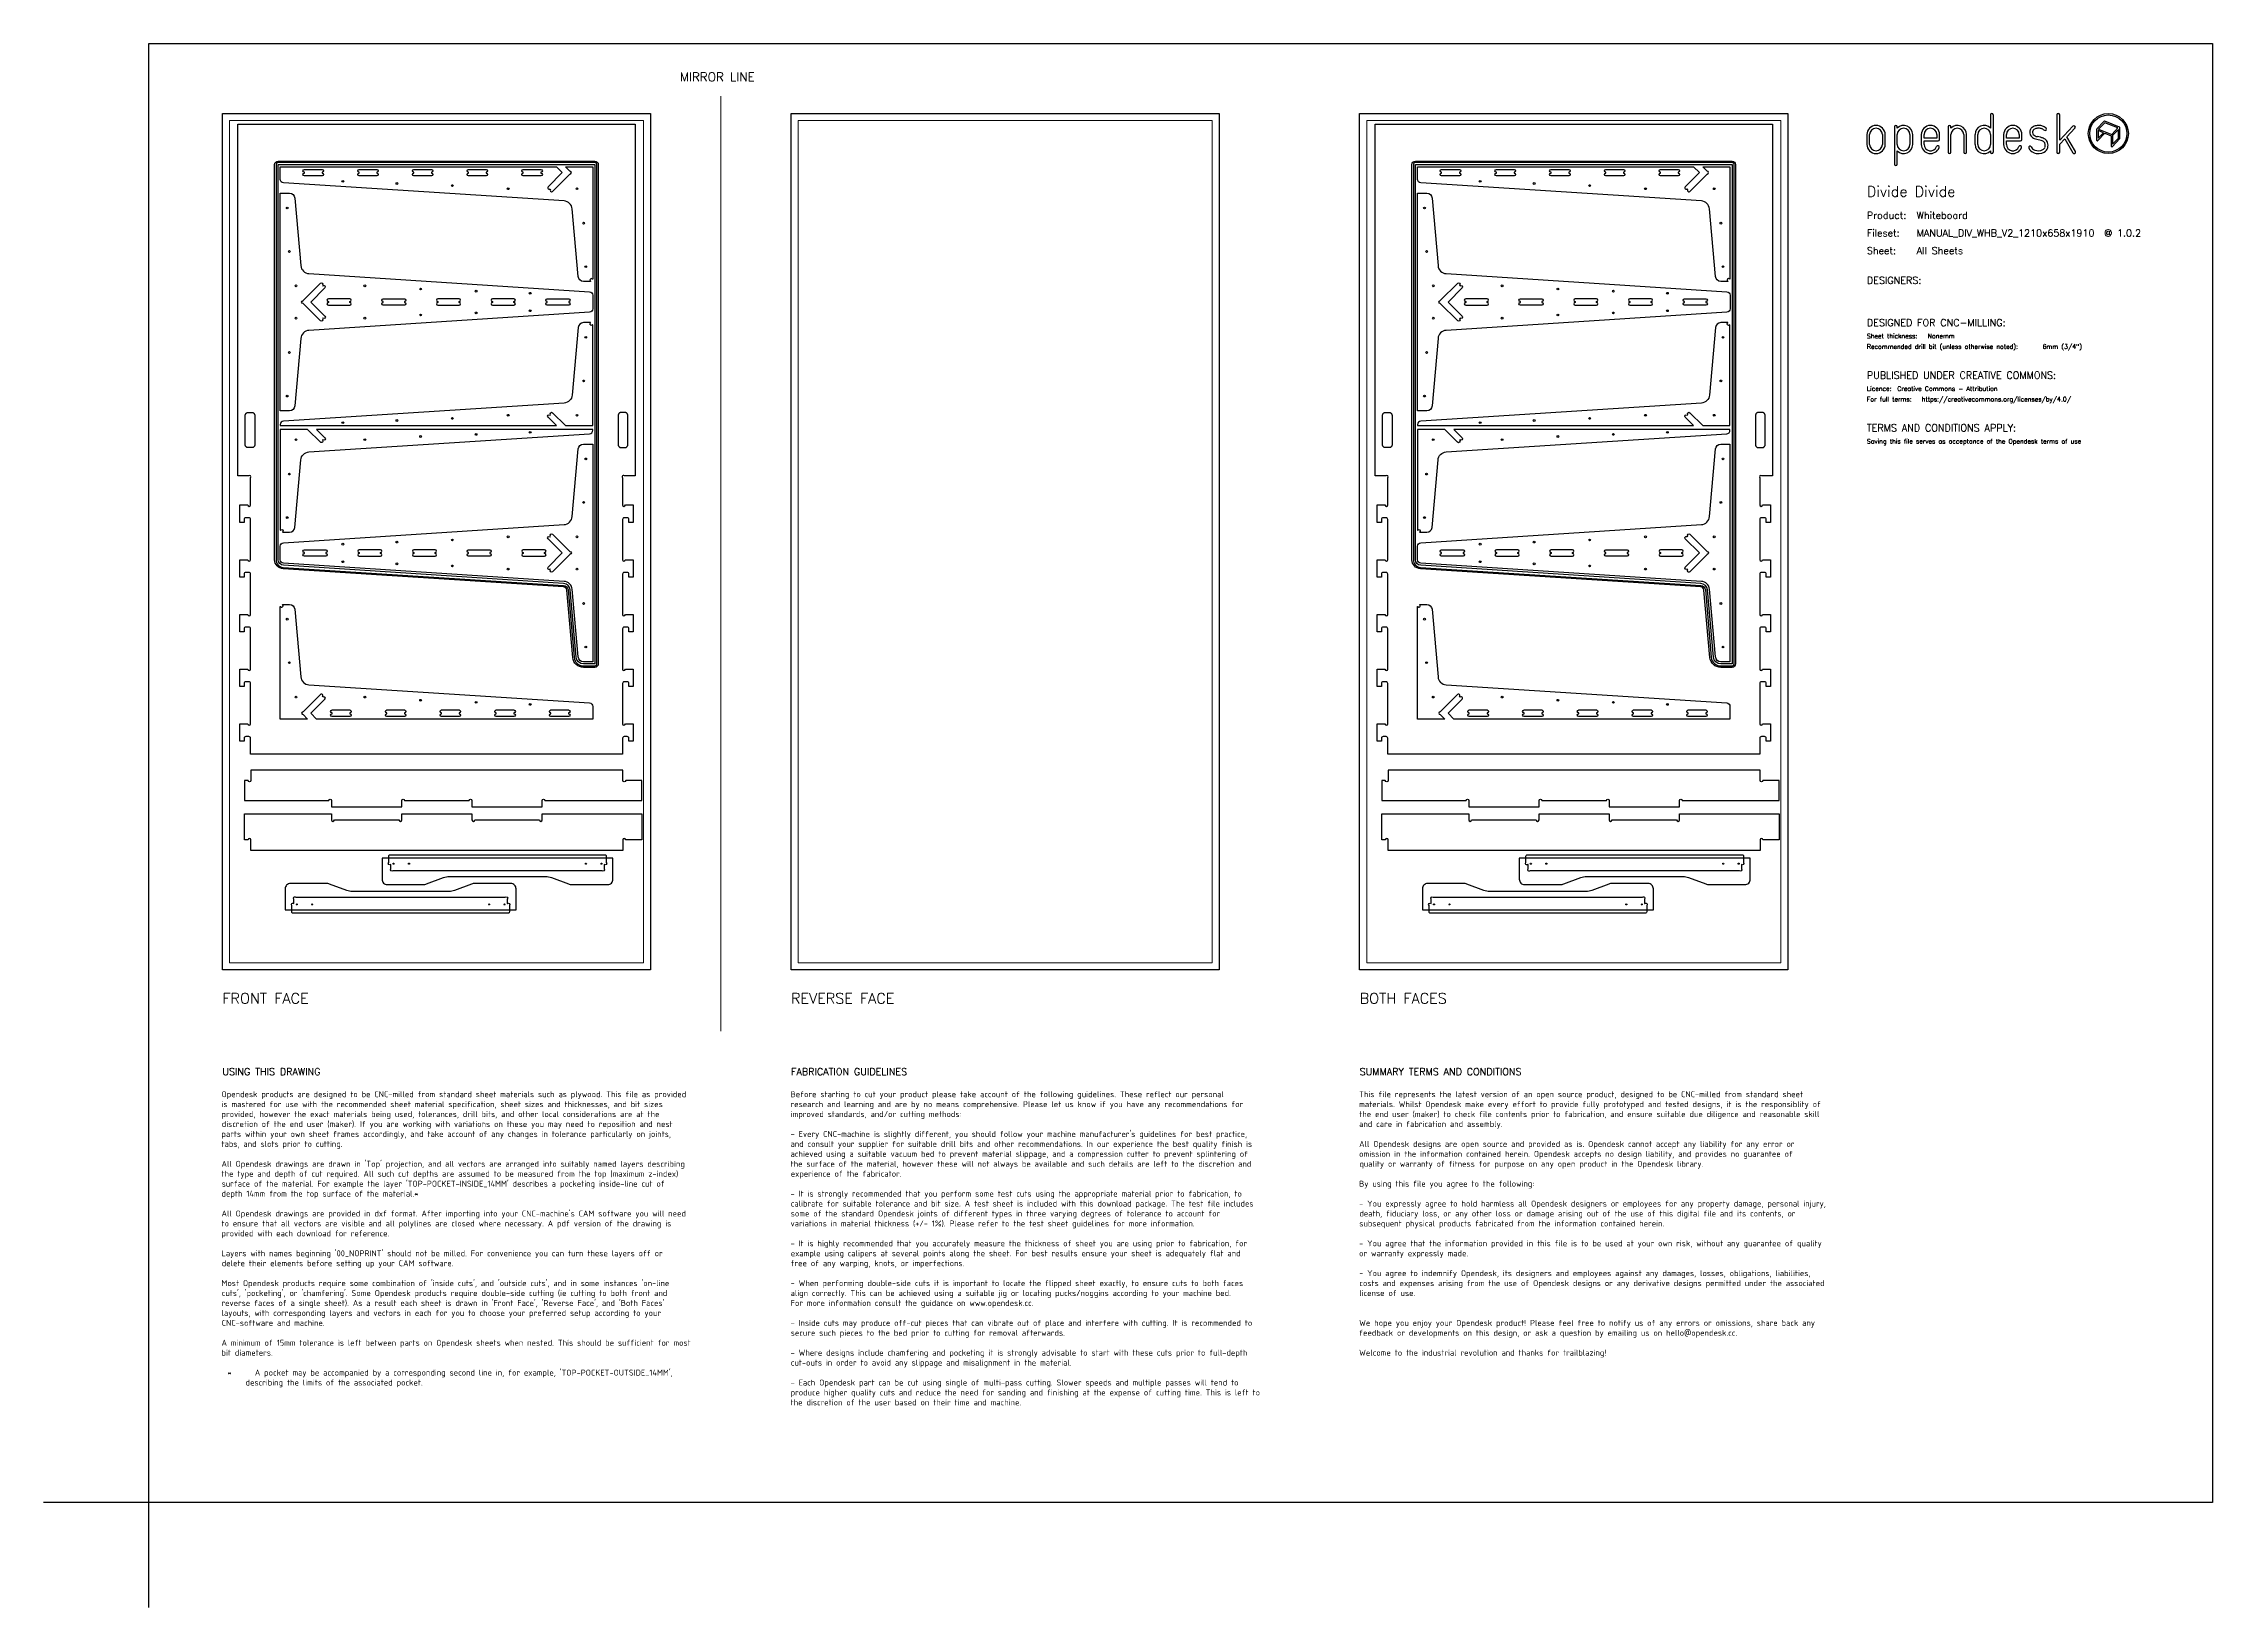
# Model space of a CAD drawing. Header units: millimetres. Extents: x -300 to 5880, y -300 to 4158.
import ezdxf
from ezdxf.enums import TextEntityAlignment as Align

# ---------------------------------------------------------------- set-up
doc = ezdxf.new("R2010")
doc.units = ezdxf.units.MM
doc.layers.add('00-NOPRINT_TEXT', color=7, linetype='Continuous', lineweight=25)
doc.layers.add('00_NOPRINT_TOLERANCE', color=7, linetype='Continuous', lineweight=5)
for name, color, linetype, lineweight, true_color in [('BOARD_$TH-NOMINAL', 3, 'Continuous', 30, 0x00ff00), ('TOP-CUT-INSIDE_18.000MM', 1, 'Continuous', 25, 0xff1c00), ('TOP-CUT-OUTSIDE_18.000MM', 220, 'Continuous', 25, 0xff00d1), ('TOP-HOLE-3.000MM-DIAM_18.000MM', 3, 'Continuous', 25, 0x00ff0c), ('TOP-HOLE-5.000MM-DIAM_14.000MM', 220, 'Continuous', 25, 0xff00c7), ('TOP-POCKET-INSIDE_14.000MM', 190, 'Continuous', 25, 0x9300ff), ('TOP-POCKET-INSIDE_6.000MM', 6, 'Continuous', 25, 0xff00e0), ('TOP-POCKET-INSIDE_9.000MM', 60, 'Continuous', 25, 0xb0ff00), ('TOP-POCKET-OUTSIDE_9.000MM', 40, 'Continuous', 25, 0xffaa00)]:
    doc.layers.add(name, color=color, linetype=linetype, lineweight=lineweight, true_color=true_color)
doc.styles.add('OD-ISOCP-17_221', font='isocp.shx')
doc.styles.add('OD-ISOCP-17_222', font='isocp.shx')
doc.styles.add('OD-ISOCP-17_223', font='isocp.shx')
doc.styles.add('OD-ISOCP-17_224', font='isocp.shx')
doc.styles.add('OD-ISOCP-17_225', font='isocp.shx')
doc.styles.add('OD-ISOCP-17_226', font='isocp.shx')
doc.styles.add('OD-ISOCP-17_227', font='isocp.shx')
doc.styles.add('OD-ISOCP-17_228', font='isocp.shx')
doc.styles.add('OD-ISOCP-17_229', font='isocp.shx')
doc.styles.add('OD-ISOCP-17_230', font='isocp.shx')
doc.styles.add('OD-ISOCP-17_231', font='isocp.shx')
doc.styles.add('OD-ISOCP-17_232', font='isocp.shx')
doc.styles.add('OD-ISOCP-17_233', font='isocp.shx')
doc.styles.add('OD-ISOCP-17_234', font='isocp.shx')
doc.styles.add('OD-ISOCP-17_235', font='isocp.shx')
doc.styles.add('OD-ISOCP-17_236', font='isocp.shx')
doc.styles.add('OD-ISOCP-17_237', font='isocp.shx')
doc.styles.add('OD-ISOCP-17_238', font='isocp.shx')
doc.styles.add('OD-ISOCP-17_239', font='isocp.shx')
doc.styles.add('OD-ISOCP-17_240', font='isocp.shx')
doc.styles.add('OD-ISOCP-17_241', font='isocp.shx')
doc.styles.add('OD-ISOCP-17_242', font='isocp.shx')
doc.styles.add('OD-ISOCP-17_243', font='isocp.shx')
doc.styles.add('OD-ISOCP-17_244', font='isocp.shx')
doc.styles.add('OD-ISOCP-17_245', font='isocp.shx')
doc.styles.add('OD-ISOCP-17_246', font='isocp.shx')
doc.styles.add('OD-ISOCP-17_247', font='isocp.shx')
doc.styles.add('OD-ISOCP-17_248', font='isocp.shx')
doc.styles.add('OD-ISOCP-17_249', font='isocp.shx')
doc.styles.add('OD-ISOCP-17_250', font='isocp.shx')
doc.styles.add('OD-ISOCP-17_251', font='isocp.shx')
doc.styles.add('OD-ISOCP-17_252', font='isocp.shx')
doc.styles.add('OD-ISOCP-17_253', font='isocp.shx')
doc.styles.add('OD-ISOCP-17_254', font='isocp.shx')
doc.styles.add('OD-ISOCP-17_255', font='isocp.shx')
doc.styles.add('OD-ISOCP-17_256', font='isocp.shx')
doc.styles.add('OD-ISOCP-17_257', font='isocp.shx')
doc.styles.add('OD-ISOCP-17_258', font='isocp.shx')
doc.styles.add('OD-ISOCP-17_259', font='isocp.shx')
doc.styles.add('OD-ISOCP-17_260', font='isocp.shx')
doc.styles.add('OD-ISOCP-17_261', font='isocp.shx')
doc.styles.add('OD-ISOCP-17_262', font='isocp.shx')
doc.styles.add('OD-ISOCP-17_263', font='isocp.shx')
doc.styles.add('OD-ISOCP-17_264', font='isocp.shx')
doc.styles.add('OD-ISOCP-17_265', font='isocp.shx')
doc.styles.add('OD-ISOCP-17_266', font='isocp.shx')
doc.styles.add('OD-ISOCP-17_267', font='isocp.shx')
doc.styles.add('OD-ISOCP-17_268', font='isocp.shx')
doc.styles.add('OD-ISOCP-17_269', font='isocp.shx')
doc.styles.add('OD-ISOCP-17_270', font='isocp.shx')
doc.styles.add('OD-ISOCP-17_271', font='isocp.shx')
doc.styles.add('OD-ISOCP-17_272', font='isocp.shx')
doc.styles.add('OD-ISOCP-17_273', font='isocp.shx')
doc.styles.add('OD-ISOCP-17_274', font='isocp.shx')
doc.styles.add('OD-ISOCP-17_275', font='isocp.shx')
doc.styles.add('OD-ISOCP-17_276', font='isocp.shx')
doc.styles.add('OD-ISOCP-17_277', font='isocp.shx')
doc.styles.add('OD-ISOCP-17_278', font='isocp.shx')
doc.styles.add('OD-ISOCP-17_279', font='isocp.shx')
doc.styles.add('OD-ISOCP-17_280', font='isocp.shx')
doc.styles.add('OD-ISOCP-17_281', font='isocp.shx')
doc.styles.add('OD-ISOCP-17_282', font='isocp.shx')
doc.styles.add('OD-ISOCP-17_283', font='isocp.shx')
doc.styles.add('OD-ISOCP-17_284', font='isocp.shx')
doc.styles.add('OD-ISOCP-17_285', font='isocp.shx')
doc.styles.add('OD-ISOCP-17_286', font='isocp.shx')
doc.styles.add('OD-ISOCP-17_287', font='isocp.shx')
doc.styles.add('OD-ISOCP-17_288', font='isocp.shx')
doc.styles.add('OD-SIMPLEX-13_86', font='simplex.shx')
doc.styles.add('OD-SIMPLEX-20_82', font='simplex.shx')
doc.styles.add('OD-SIMPLEX-20_86', font='simplex.shx')
doc.styles.add('OD-SIMPLEX-20_87', font='simplex.shx')
doc.styles.add('OD-SIMPLEX-20_88', font='simplex.shx')
doc.styles.add('OD-SIMPLEX-25_89', font='simplex.shx')
doc.styles.add('OD-SIMPLEX-30_83', font='simplex.shx')
doc.styles.add('OD-SIMPLEX-30_87', font='simplex.shx')
doc.styles.add('OD-SIMPLEX-30_88', font='simplex.shx')
doc.styles.add('OD-SIMPLEX-30_89', font='simplex.shx')

# ---------------------------------------------------------------- blocks, each defined once
blk = doc.blocks.new('Borders Opendesk_7')
at = {"layer": '00-NOPRINT_TEXT'}
for p, q in [((0, 4158), (5880, 4158)), ((0, 0), (0, 4158)), ((5880, 4158), (5880, 0)), ((4895, 3898), (4895, 3870.1)), ((4902.9, 3870.1), (4902.9, 3898)), ((4939.3, 3898), (4939.3, 3870.1)), ((4947.3, 3870.1), (4947.3, 3898)), ((4973.4, 3920.1), (4973.4, 3814.1)), ((4981.3, 3916.7), (4981.3, 3920.1)), ((4981.3, 3870.1), (4981.3, 3898)), ((5017.7, 3898), (5017.7, 3870.1)), ((5025.6, 3870.1), (5025.6, 3898)), ((5050, 3898), (5050, 3870.1)), ((5058, 3888.1), (5058, 3898)), ((5094.4, 3898), (5094.4, 3888.1)), ((5102.3, 3884.1), (5102.3, 3898)), ((5126.6, 3920.1), (5126.6, 3848)), ((5134.5, 3916.7), (5134.5, 3920.1)), ((5134.5, 3848), (5134.5, 3898)), ((5170.9, 3898), (5170.9, 3848)), ((5178.9, 3848), (5178.9, 3898)), ((5203, 3898), (5203, 3870.1)), ((5211, 3870.1), (5211, 3898)), ((5247.4, 3954), (5247.4, 3916.7)), ((5247.4, 3898), (5247.4, 3870.1)), ((5255.3, 3848), (5255.3, 3954)), ((5284.6, 3898), (5284.6, 3870.1)), ((5292.6, 3888.1), (5292.6, 3898)), ((5329, 3898), (5329, 3888.1)), ((5336.9, 3884.1), (5336.9, 3898)), ((5436.4, 3954), (5436.4, 3848)), ((5444.4, 3881.9), (5444.4, 3954)), ((5482.1, 3922), (5444.4, 3881.9)), ((5464.8, 3892.1), (5487.9, 3916.6)), ((5549.5, 3912.6), (5549.5, 3882.2)), ((5570.5, 3935.8), (5550.1, 3914)), ((5553.1, 3880.8), (5572.9, 3901.9)), ((5553.7, 3909.6), (5553.7, 3887.4)), ((5568.8, 3903.5), (5553.7, 3909.6)), ((5553.7, 3887.4), (5568.8, 3903.5)), ((5572.6, 3931.9), (5555.2, 3913.4)), ((5555.2, 3913.4), (5592.6, 3898.3)), ((5610, 3916.9), (5572.6, 3931.9)), ((5614.4, 3919.6), (5572.8, 3936.3)), ((5572.9, 3901.9), (5591.1, 3894.5)), ((5591.1, 3894.5), (5591.1, 3865.5)), ((5592.6, 3898.3), (5610, 3916.9)), ((5611.5, 3912.4), (5595.2, 3895.1)), ((5595.2, 3895.1), (5595.2, 3870.7)), ((5611.5, 3888.1), (5611.5, 3912.4)), ((5615.7, 3887.3), (5615.7, 3917.6)), ((4981.3, 3814.1), (4981.3, 3851.4)), ((5094.4, 3888.1), (5058, 3888.1)), ((5058, 3870.1), (5058, 3880.1)), ((5058, 3880.1), (5098.3, 3880.1)), ((5247.4, 3851.4), (5247.4, 3848)), ((5329, 3888.1), (5292.6, 3888.1)), ((5292.6, 3870.1), (5292.6, 3880.1)), ((5292.6, 3880.1), (5332.9, 3880.1)), ((5444.4, 3870.4), (5459.1, 3886)), ((5444.4, 3848), (5444.4, 3870.4)), ((5459.1, 3886), (5482.1, 3846)), ((5489, 3850), (5464.8, 3892.1)), ((5594.7, 3864.1), (5615.1, 3885.8)), ((5595.2, 3870.7), (5611.5, 3888.1)), ((0, 0), (-300, 0)), ((0, -300), (0, 0)), ((5880, 0), (0, 0))]:
    blk.add_line(p, q, dxfattribs=at)
for radius in [57, 52.9]:
    blk.add_circle((5582.9, 3901), radius, dxfattribs=at)
for centre, radius, start, end in [((5251.3, 3954), 3.97, 0, 180), ((5440.4, 3954), 3.97, 0, 180), ((4921.1, 3898), 26.1, 0, 180), ((4921.1, 3898), 18.2, 0, 180), ((4977.3, 3920.1), 3.97, 0, 180), ((4999.5, 3898), 26.1, 0, 134.13157), ((4999.5, 3898), 18.2, 0, 180), ((5076.2, 3898), 26.1, 0, 180), ((5076.2, 3898), 18.2, 0, 180), ((5130.6, 3920.1), 3.97, 0, 180), ((5152.7, 3898), 26.1, 0, 134.13157), ((5152.7, 3898), 18.2, 0, 180), ((5229.2, 3898), 26.1, 45.86843, 180), ((5229.2, 3898), 18.2, 0, 180), ((5310.8, 3898), 26.1, 0, 180), ((5310.8, 3898), 18.2, 0, 180), ((5377.2, 3904.5), 18.3, 167.09639, 235.84532), ((5375.9, 3904.8), 16.9, 150.51394, 167.04891), ((5377.5, 3903.4), 19, 138.98821, 149.26699), ((5377.5, 3903.4), 19, 127.9168, 138.98821), ((5380.5, 3899.5), 24, 111.70118, 127.9168), ((5377.2, 3904.5), 10.3, 167.96032, 235.86134), ((5375.9, 3904.8), 8.99, 151.05191, 168.02381), ((5377.5, 3903.4), 11.1, 138.98821, 148.80915), ((5377.5, 3903.4), 11.1, 127.9168, 138.98821), ((5380.5, 3899.5), 16, 111.70118, 127.9168), ((5382, 3911.6), 18.9, 235.85111, 248.09121), ((5383.5, 3891.9), 32.1, 90, 111.70118), ((5383.5, 3891.9), 24.2, 90, 111.70118), ((5388.7, 3928.4), 37, 248.09121, 257.53847), ((5383.5, 3878.8), 45.3, 80.71035, 90), ((5383.5, 3878.8), 37.3, 80.71035, 90), ((5385.9, 3893.2), 22.7, 71.50348, 80.71035), ((5385.9, 3893.2), 30.7, 71.50348, 80.71035), ((5387.1, 3896.7), 19, 61.03556, 71.50348), ((5387.1, 3896.7), 26.9, 61.03556, 71.50348), ((5387.1, 3896.7), 19, 46.7983, 61.03556), ((5387.1, 3896.7), 26.9, 46.7983, 61.03556), ((5402.8, 3913.5), 3.97, 226.7983, 46.7983), ((5485, 3919.3), 3.97, 316.71352, 136.71352), ((5551.6, 3912.6), 2.06, 136.76961, 180), ((5572, 3934.4), 2.06, 68.07144, 136.76961), ((5613.6, 3917.6), 2.06, 0, 68.07144), ((4921.1, 3870.1), 26.1, 180, 0), ((4921.1, 3870.1), 18.2, 180, 0), ((4999.5, 3870.1), 18.2, 180, 0), ((4999.5, 3870.1), 26.1, 225.86843, 0), ((5076.2, 3870.1), 26.1, 180, 340.02575), ((5076.2, 3870.1), 18.2, 180, 340.02575), ((5097, 3862.6), 3.97, 340.02575, 160.02575), ((5098.3, 3884.1), 3.97, 270, 0), ((5130.6, 3848), 3.97, 180, 0), ((5174.9, 3848), 3.97, 180, 0), ((5229.2, 3870.1), 26.1, 180, 314.13157), ((5229.2, 3870.1), 18.2, 180, 0), ((5251.3, 3848), 3.97, 180, 0), ((5310.8, 3870.1), 26.1, 180, 340.02575), ((5310.8, 3870.1), 18.2, 180, 340.02575), ((5331.6, 3862.6), 3.97, 340.02575, 160.02575), ((5332.9, 3884.1), 3.97, 270, 0), ((5359.7, 3861.7), 3.97, 24.78597, 204.78597), ((5380.2, 3871.2), 26.6, 204.78597, 247.9544), ((5380.2, 3871.2), 18.7, 204.78597, 247.9544), ((5382, 3911.6), 26.9, 235.85111, 248.09121), ((5383.5, 3879.3), 35.4, 247.9544, 298.20261), ((5388.7, 3928.4), 44.9, 248.09121, 257.53847), ((5383.5, 3879.3), 27.4, 247.9544, 298.20261), ((5300, 3526.6), 366.5, 76.19474, 77.53847), ((5300, 3526.6), 374.5, 76.19474, 77.53847), ((5372.7, 3822.5), 61.9, 69.1442, 76.19474), ((5372.7, 3822.5), 69.8, 69.1442, 76.19474), ((5389.5, 3866.6), 14.6, 38.92909, 69.1442), ((5390.6, 3866.1), 12.5, 298.20261, 343.80333), ((5389.5, 3866.6), 22.5, 38.92909, 69.1442), ((5390.6, 3866.1), 20.4, 298.20261, 343.80333), ((5393.9, 3870.2), 8.99, 17.58344, 38.92909), ((5385.6, 3867.6), 17.6, 343.80333, 17.58344), ((5393.9, 3870.2), 16.9, 17.58344, 38.92909), ((5385.6, 3867.6), 25.5, 343.80333, 17.58344), ((5440.4, 3848), 3.97, 180, 0), ((5485.5, 3848), 3.97, 209.84173, 29.84173), ((5551.6, 3882.2), 2.06, 180, 316.76961), ((5593.2, 3865.5), 2.06, 180, 316.76961), ((5613.6, 3887.3), 2.06, 316.76961, 0), ((4977.3, 3814.1), 3.97, 180, 0)]:
    blk.add_arc(centre, radius, start, end, dxfattribs=at)
at = {"layer": '00_NOPRINT_TOLERANCE'}
for p, q in [((210, 3958), (1430, 3958)), ((210, 1518), (210, 3958)), ((1430, 3958), (1430, 1518)), ((1630, 1343.2), (1630, 4008)), ((1830, 3958), (3050, 3958)), ((1830, 1518), (1830, 3958)), ((3050, 3958), (3050, 1518)), ((3450, 3958), (4670, 3958)), ((3450, 1518), (3450, 3958)), ((4670, 3958), (4670, 1518)), ((230, 3938), (1410, 3938)), ((230, 1538), (230, 3938)), ((1410, 3938), (1410, 1538)), ((1850, 1538), (1850, 3938)), ((1850, 3938), (3030, 3938)), ((3030, 3938), (3030, 1538)), ((3470, 3938), (4650, 3938)), ((3470, 1538), (3470, 3938)), ((4650, 3938), (4650, 1538)), ((1430, 1518), (210, 1518)), ((1410, 1538), (230, 1538)), ((3050, 1518), (1830, 1518)), ((3030, 1538), (1850, 1538)), ((4670, 1518), (3450, 1518)), ((4650, 1538), (3470, 1538))]:
    blk.add_line(p, q, dxfattribs=at)
at = {"layer": 'BOARD_$TH-NOMINAL'}
for p, q in [((210, 3958), (1430, 3958)), ((210, 1518), (210, 3958)), ((1430, 3958), (1430, 1518)), ((1830, 3958), (3050, 3958)), ((1830, 1518), (1830, 3958)), ((3050, 3958), (3050, 1518)), ((3450, 3958), (4670, 3958)), ((3450, 1518), (3450, 3958)), ((4670, 3958), (4670, 1518)), ((1430, 1518), (210, 1518)), ((3050, 1518), (1830, 1518)), ((4670, 1518), (3450, 1518))]:
    blk.add_line(p, q, dxfattribs=at)
at = {"layer": '00-NOPRINT_TEXT'}
for s, height, style, p in [('MIRROR LINE', 25, 'OD-SIMPLEX-25_89', (1513.3, 4049.9)), ('Divide Divide', 30, 'OD-SIMPLEX-30_83', (4895, 3720.9)), ('Product:', 20, 'OD-SIMPLEX-20_82', (4895, 3657.9)), ('Whiteboard', 20, 'OD-SIMPLEX-20_82', (5036.9, 3657.9)), ('Fileset:', 20, 'OD-SIMPLEX-20_82', (4895, 3607.7)), ('MANUAL_DIV_WHB_V2_1210x658x1910  @ 1.0.2', 20, 'OD-SIMPLEX-20_82', (5036.9, 3607.6)), ('Sheet:', 20, 'OD-SIMPLEX-20_82', (4895, 3557.4)), ('All Sheets', 20, 'OD-SIMPLEX-20_82', (5036.9, 3557.5)), ('DESIGNERS:', 20, 'OD-SIMPLEX-20_82', (4895, 3472.4)), ('DESIGNED FOR CNC-MILLING:', 20, 'OD-SIMPLEX-20_82', (4895, 3352.4)), ('Sheet thickness:', 13, 'OD-SIMPLEX-13_86', (4895, 3317.4)), ('Recommended drill bit (unless otherwise noted):', 13, 'OD-SIMPLEX-13_86', (4895, 3287.4)), ('Nonemm', 13, 'OD-SIMPLEX-13_86', (5068.3, 3317.4)), ('6mm (3/4")', 13, 'OD-SIMPLEX-13_86', (5395.5, 3287.4)), ('PUBLISHED UNDER CREATIVE COMMONS:', 20, 'OD-SIMPLEX-20_82', (4895, 3202.4)), ('Licence:', 13, 'OD-SIMPLEX-13_86', (4895, 3167.4)), ('Creative Commons - Attribution', 13, 'OD-SIMPLEX-13_86', (4981.5, 3167.4)), ('https://creativecommons.org/licenses/by/4.0/', 13, 'OD-SIMPLEX-13_86', (5051.1, 3137.4)), ('For full terms:', 13, 'OD-SIMPLEX-13_86', (4895, 3137.4)), ('TERMS AND CONDITIONS APPLY:', 20, 'OD-SIMPLEX-20_82', (4895, 3052.3)), ('Saving this file serves as acceptance of the Opendesk terms of use ', 13, 'OD-SIMPLEX-13_86', (4895, 3017.3))]:
    blk.add_text(s, height=height, dxfattribs=dict(at, style=style)).set_placement(p)
at = {"layer": '00-NOPRINT_TEXT', "color": 7}
for s, height, style, p in [('FRONT FACE', 30, 'OD-SIMPLEX-30_89', (210, 1451.3)), ('REVERSE FACE', 30, 'OD-SIMPLEX-30_88', (1830, 1451.3)), ('BOTH FACES', 30, 'OD-SIMPLEX-30_87', (3450, 1451.3)), ('USING THIS DRAWING', 20, 'OD-SIMPLEX-20_88', (210, 1237.4)), ('FABRICATION GUIDELINES', 20, 'OD-SIMPLEX-20_87', (1830, 1237.4)), ('SUMMARY TERMS AND CONDITIONS', 20, 'OD-SIMPLEX-20_86', (3450, 1237.4))]:
    blk.add_text(s, height=height, dxfattribs=dict(at, style=style)).set_placement(p, align=Align.TOP_LEFT)
for s, style, p in [('Opendesk products are designed to be CNC-milled from standard sheet materials such as plywood. This file as provided', 'OD-ISOCP-17_265', (207.4, 1154.7)), ('is mastered for use with the recommended sheet material specification, sheet sizes and thicknesses, and bit sizes', 'OD-ISOCP-17_266', (207.4, 1126.3)), ('provided, however the exact materials being used, tolerances, drill bits, and other local considerations are at the', 'OD-ISOCP-17_267', (207.4, 1098)), ('research and learning and are by no means comprehensive. Please let us know if you have any recommendations for', 'OD-ISOCP-17_241', (1828.7, 1126.3)), ('Before starting to cut your product please take account of the following guidelines. These reflect our personal', 'OD-ISOCP-17_240', (1828.7, 1154.7)), ('improved standards, and/or cutting methods:', 'OD-ISOCP-17_242', (1828.7, 1098)), ('the end user (maker) to check file contents prior to fabrication, and ensure suitable due diligence and reasonable skill', 'OD-ISOCP-17_223', (3448.5, 1098)), ('This file represents the latest version of an open source product, designed to be CNC-milled from standard sheet', 'OD-ISOCP-17_221', (3448.5, 1154.7)), ('materials. Whilst Opendesk make every effort to provide fully prototyped and tested designs, it is the responsiblity of', 'OD-ISOCP-17_222', (3448.5, 1126.3)), ('parts within your own sheet frames accordingly, and take account of any changes in tolerance particularly on joints,', 'OD-ISOCP-17_269', (207.4, 1041.3)), ('discretion of the end user (maker). If you are working with variations on these you may need to reposition and nest', 'OD-ISOCP-17_268', (208.1, 1069.7)), ("- Every CNC-machine is slightly different, you should follow your machine manufacturer's guidelines for best practice,", 'OD-ISOCP-17_243', (1828.7, 1041.3)), ('and care in fabrication and assembly.', 'OD-ISOCP-17_224', (3448.5, 1069.7)), ('tabs, and slots prior to cutting.', 'OD-ISOCP-17_270', (207.4, 1013)), ('and consult your supplier for suitable drill bits and other recommendations. In our experience the best quality finish is', 'OD-ISOCP-17_244', (1828.7, 1013)), ('achieved using a suitable vacuum bed to prevent material slippage, and a compression cutter to prevent splintering of', 'OD-ISOCP-17_245', (1828.7, 984.7)), ('All Opendesk designs are open source and provided as is. Opendesk cannot accept any liability for any error or', 'OD-ISOCP-17_225', (3448.5, 1013)), ('omission in the information contained herein. Opendesk accepts no design liability, and provides no guarantee of', 'OD-ISOCP-17_226', (3448.5, 984.7)), ('the type and depth of cut required. All such cut depths are assumed to be measured from the top (maximum z-index)', 'OD-ISOCP-17_272', (207.4, 928)), ("All Opendesk drawings are drawn in 'Top' projection, and all vectors are arranged into suitably named layers describing", 'OD-ISOCP-17_271', (207.4, 956.3)), ('the surface of the material, however these will not always be available and such details are left to the discretion and', 'OD-ISOCP-17_246', (1828.7, 956.3)), ('experience of the fabricator.', 'OD-ISOCP-17_247', (1829.2, 928)), ('quality or warranty of fitness for purpose on any open product in the Opendesk library.', 'OD-ISOCP-17_227', (3449.1, 956.3)), ('depth 14mm from the top surface of the material.*', 'OD-ISOCP-17_274', (207.4, 871.3)), ("surface of the material. For example the layer 'TOP-POCKET-INSIDE_14MM' describes a pocketing inside-line cut of", 'OD-ISOCP-17_273', (208, 899.7)), ('- It is strongly recommended that you perform some test cuts using the appropriate material prior to fabrication, to', 'OD-ISOCP-17_248', (1828.7, 871.3)), ('By using this file you agree to the following:', 'OD-ISOCP-17_228', (3448.5, 899.7)), ('to ensure that all vectors are visible and all polylines are closed where necessary. A pdf version of the drawing is', 'OD-ISOCP-17_276', (207.4, 786.3)), ("All Opendesk drawings are provided in dxf format. After importing into your CNC-machine's CAM software you will need", 'OD-ISOCP-17_275', (207.4, 814.7)), ('variations in material thickness (+/- 1%). Please refer to the test sheet guidelines for more information.', 'OD-ISOCP-17_251', (1828.7, 786.3)), ('some of the standard Opendesk joints of different types in three varying degrees of tolerance to account for', 'OD-ISOCP-17_250', (1829.2, 814.7)), ('calibrate for suitable tolerance and bit size. A test sheet is included with this download package. The test file includes', 'OD-ISOCP-17_249', (1829.3, 843)), ('- You expressly agree to hold harmless all Opendesk designers or employees for any property damage, personal injury,', 'OD-ISOCP-17_229', (3448.5, 843)), ('subsequent physical products fabricated from the information contained herein.', 'OD-ISOCP-17_231', (3449, 786.3)), ('death, fiduciary loss, or any other loss or damage arising out of the use of this digital file and its contents, or', 'OD-ISOCP-17_230', (3449.1, 814.7)), ('provided with each download for reference.', 'OD-ISOCP-17_277', (207.4, 758)), ('- It is highly recommended that you accurately measure the thickness of sheet you are using prior to fabrication, for', 'OD-ISOCP-17_252', (1828.7, 729.7)), ('- You agree that the information provided in this file is to be used at your own risk, without any guarantee of quality', 'OD-ISOCP-17_232', (3448.5, 729.7)), ("Layers with names beginning '00_NOPRINT' should not be milled. For convenience you can turn these layers off or", 'OD-ISOCP-17_278', (207.4, 701.3)), ('delete their elements before setting up your CAM software.', 'OD-ISOCP-17_279', (208.1, 673)), ('free of any warping, knots, or imperfections.', 'OD-ISOCP-17_254', (1828.7, 673)), ('example using calipers at several points along the sheet. For best results ensure your sheet is adequately flat and', 'OD-ISOCP-17_253', (1829.2, 701.3)), ('or warranty expressly made.', 'OD-ISOCP-17_233', (3448.5, 701.3)), ("Most Opendesk products require some combination of 'inside cuts', and 'outside cuts', and in some instances 'on-line", 'OD-ISOCP-17_280', (207.4, 616.3)), ('- When performing double-side cuts it is important to locate the flipped sheet exactly, to ensure cuts to both faces', 'OD-ISOCP-17_255', (1828.7, 616.3)), ('- You agree to indemnify Opendesk, its designers and employees against any damages, losses, obligations, liabilities,', 'OD-ISOCP-17_234', (3448.5, 644.7)), ('costs and expenses arising from the use of Opendesk designs or any derivative designs permitted under the associated', 'OD-ISOCP-17_235', (3449.1, 616.3)), ("reverse faces of a single sheet). As a result each sheet is drawn in 'Front Face', 'Reverse Face', and 'Both Faces'", 'OD-ISOCP-17_282', (207.4, 559.7)), ("cuts', 'pocketing', or 'chamfering'. Some Opendesk products require double-side cutting (ie cutting to both front and", 'OD-ISOCP-17_281', (208.1, 588)), ('align correctly. This can be achieved using a suitable jig or locating pucks/noggins according to your machine bed.', 'OD-ISOCP-17_256', (1828.7, 588)), ('For more information consult the guidance on www.opendesk.cc.', 'OD-ISOCP-17_257', (1828.7, 559.7)), ('license of use.', 'OD-ISOCP-17_236', (3448.8, 588)), ('layouts, with corresponding layers and vectors in each for you to choose your preferred setup according to your', 'OD-ISOCP-17_283', (207.8, 531.3)), ('CNC-software and machine.', 'OD-ISOCP-17_284', (208.2, 503)), ('- Inside cuts may produce off-cut pieces that can vibrate out of place and interfere with cutting. It is recommended to', 'OD-ISOCP-17_258', (1828.7, 503)), ('We hope you enjoy your Opendesk product! Please feel free to notify us of any errors or omissions, share back any', 'OD-ISOCP-17_237', (3448.5, 503)), ('A minimum of 15mm tolerance is left between parts on Opendesk sheets when nested. This should be sufficient for most', 'OD-ISOCP-17_285', (207.4, 446.3)), ('bit diameters.', 'OD-ISOCP-17_286', (207.4, 418)), ('- Where designs include chamfering and pocketing it is strongly advisable to start with these cuts prior to full-depth', 'OD-ISOCP-17_260', (1828.7, 418)), ('secure such pieces to the bed prior to cutting for removal afterwards.', 'OD-ISOCP-17_259', (1829.2, 474.7)), ('Welcome to the industrial revolution and thanks for trailblazing!', 'OD-ISOCP-17_239', (3448.5, 418)), ('feedback or developments on this design, or ask a question by emailing us on hello@opendesk.cc.', 'OD-ISOCP-17_238', (3448.5, 474.7)), ("*      A pocket may be accompanied by a corresponding second line in, for example, 'TOP-POCKET-OUTSIDE_14MM',", 'OD-ISOCP-17_287', (224.4, 361.3)), ('cut-outs in order to avoid any slippage and misalignment in the material.', 'OD-ISOCP-17_261', (1829.3, 389.7)), ('describing the limits of the associated pocket.', 'OD-ISOCP-17_288', (276.1, 333)), ('- Each Opendesk part can be cut using single of multi-pass cutting. Slower speeds and multiple passes will tend to', 'OD-ISOCP-17_262', (1828.7, 333)), ('produce higher quality cuts and reduce the need for sanding and finishing at the expense of cutting time. This is left to', 'OD-ISOCP-17_263', (1828.7, 304.7)), ('the discretion of the user based on their time and machine.', 'OD-ISOCP-17_264', (1828.7, 276.3))]:
    blk.add_text(s, height=17, dxfattribs=dict(at, style=style)).set_placement(p)

msp = doc.modelspace()

# ---------------------------------------------------------------- linework, layer by layer
at = {"layer": 'TOP-CUT-INSIDE_18.000MM'}
for points in [[(1277, 2389.7), (1277, 3812.4, 0.414214), (1271, 3818.4), (368.9, 3818.4, 0.414217), (362.9, 3812.4), (362.9, 2686.4, 0.395438), (383.5, 2664.5), (1181.7, 2612.9, -0.370027), (1194.8, 2600.2), (1211.8, 2408.3, 0.388479), (1238.7, 2383.7), (1271, 2383.7, 0.414217)], [(494.1, 3780.4), (443.5, 3780.4, -1), (443.5, 3788.4), (443.5, 3791, -1), (443.5, 3799), (494.1, 3799, -1), (494.1, 3791), (494.1, 3788.4, -1)], [(599.4, 3788.4), (599.4, 3791, -1), (599.4, 3799), (650, 3799, -1), (650, 3791), (650, 3788.4, -1), (650, 3780.4), (599.4, 3780.4, -1)], [(755.2, 3788.4), (755.2, 3791, -1), (755.2, 3799), (805.8, 3799, -1), (805.8, 3791), (805.8, 3788.4, -1), (805.8, 3780.4), (755.2, 3780.4, -1)], [(911.1, 3799), (961.7, 3799, -1), (961.7, 3791), (961.7, 3788.4, -1), (961.7, 3780.4), (911.1, 3780.4, -1), (911.1, 3788.4), (911.1, 3791, -1)], [(1067, 3780.4, -1), (1067, 3788.4), (1067, 3791, -1), (1067, 3799), (1117.6, 3799, -1), (1117.6, 3791), (1117.6, 3788.4, -1), (1117.6, 3780.4)], [(4517, 2389.7), (4517, 3812.4, 0.414214), (4511, 3818.4), (3608.9, 3818.4, 0.414217), (3602.9, 3812.4), (3602.9, 2686.4, 0.395438), (3623.5, 2664.5), (4421.7, 2612.9, -0.370027), (4434.8, 2600.2), (4451.8, 2408.3, 0.388479), (4478.7, 2383.7), (4511, 2383.7, 0.414217)], [(3734.1, 3780.4), (3683.5, 3780.4, -1), (3683.5, 3788.4), (3683.5, 3791, -1), (3683.5, 3799), (3734.1, 3799, -1), (3734.1, 3791), (3734.1, 3788.4, -1)], [(3839.4, 3788.4), (3839.4, 3791, -1), (3839.4, 3799), (3890, 3799, -1), (3890, 3791), (3890, 3788.4, -1), (3890, 3780.4), (3839.4, 3780.4, -1)], [(3995.2, 3788.4), (3995.2, 3791, -1), (3995.2, 3799), (4045.8, 3799, -1), (4045.8, 3791), (4045.8, 3788.4, -1), (4045.8, 3780.4), (3995.2, 3780.4, -1)], [(4151.1, 3799), (4201.7, 3799, -1), (4201.7, 3791), (4201.7, 3788.4, -1), (4201.7, 3780.4), (4151.1, 3780.4, -1), (4151.1, 3788.4), (4151.1, 3791, -1)], [(4307, 3780.4, -1), (4307, 3788.4), (4307, 3791, -1), (4307, 3799), (4357.6, 3799, -1), (4357.6, 3791), (4357.6, 3788.4, -1), (4357.6, 3780.4)], [(489.2, 3367.5), (439.8, 3416.9, -1), (439.8, 3424.9), (489.2, 3474.3, -1), (494.8, 3468.7), (496.5, 3467, -1), (502.2, 3461.3), (461.8, 3420.9), (502.2, 3380.6, -1), (496.5, 3374.9), (494.8, 3373.2, -1)], [(3729.2, 3367.5), (3679.8, 3416.9, -1), (3679.8, 3424.9), (3729.2, 3474.3, -1), (3734.8, 3468.7), (3736.5, 3467, -1), (3742.2, 3461.3), (3701.8, 3420.9), (3742.2, 3380.6, -1), (3736.5, 3374.9), (3734.8, 3373.2, -1)], [(274.7, 3016), (274.7, 3096, -0.037397), (274.8, 3097.9, -0.039321), (275.2, 3099.7, -0.042606), (276, 3101.5, -0.049466), (277, 3103.1, -0.049833), (278.2, 3104.3, -0.05941), (279.7, 3105.3, -0.055379), (281.1, 3105.8, -0.059631), (282.7, 3106), (294.7, 3106, -0.059631), (296.2, 3105.8, -0.055379), (297.6, 3105.3, -0.05941), (299.1, 3104.3, -0.049833), (300.3, 3103.1, -0.049466), (301.4, 3101.5, -0.042606), (302.1, 3099.7, -0.039321), (302.5, 3097.9, -0.037397), (302.7, 3096), (302.7, 3016, -0.037397), (302.5, 3014.1, -0.039321), (302.1, 3012.3, -0.042606), (301.4, 3010.5, -0.049466), (300.3, 3008.9, -0.049833), (299.1, 3007.7, -0.05941), (297.6, 3006.7, -0.055379), (296.2, 3006.2, -0.059631), (294.7, 3006), (282.7, 3006, -0.059631), (281.1, 3006.2, -0.055379), (279.7, 3006.7, -0.05941), (278.2, 3007.7, -0.049833), (277, 3008.9, -0.049466), (276, 3010.5, -0.042606), (275.2, 3012.3, -0.039321), (274.8, 3014.1, -0.037397)], [(1337.3, 3096), (1337.3, 3016, 0.037397), (1337.5, 3014.1, 0.039321), (1337.9, 3012.3, 0.042606), (1338.6, 3010.5, 0.049466), (1339.7, 3008.9, 0.049833), (1340.9, 3007.7, 0.05941), (1342.4, 3006.7, 0.055379), (1343.8, 3006.2, 0.059631), (1345.3, 3006), (1357.3, 3006, 0.059631), (1358.9, 3006.2, 0.055379), (1360.3, 3006.7, 0.05941), (1361.8, 3007.7, 0.049833), (1363, 3008.9, 0.049466), (1364, 3010.5, 0.042606), (1364.8, 3012.3, 0.039321), (1365.2, 3014.1, 0.037397), (1365.3, 3016), (1365.3, 3096, 0.037397), (1365.2, 3097.9, 0.039321), (1364.8, 3099.7, 0.042606), (1364, 3101.5, 0.049466), (1363, 3103.1, 0.049833), (1361.8, 3104.3, 0.05941), (1360.3, 3105.3, 0.055379), (1358.9, 3105.8, 0.059631), (1357.3, 3106), (1345.3, 3106, 0.059631), (1343.8, 3105.8, 0.055379), (1342.4, 3105.3, 0.05941), (1340.9, 3104.3, 0.049833), (1339.7, 3103.1, 0.049466), (1338.6, 3101.5, 0.042606), (1337.9, 3099.7, 0.039321), (1337.5, 3097.9, 0.037397)], [(3514.7, 3016), (3514.7, 3096, -0.037397), (3514.8, 3097.9, -0.039321), (3515.2, 3099.7, -0.042606), (3516, 3101.5, -0.049466), (3517, 3103.1, -0.049833), (3518.2, 3104.3, -0.05941), (3519.7, 3105.3, -0.055379), (3521.1, 3105.8, -0.059631), (3522.7, 3106), (3534.7, 3106, -0.059631), (3536.2, 3105.8, -0.055379), (3537.6, 3105.3, -0.05941), (3539.1, 3104.3, -0.049833), (3540.3, 3103.1, -0.049466), (3541.4, 3101.5, -0.042606), (3542.1, 3099.7, -0.039321), (3542.5, 3097.9, -0.037397), (3542.7, 3096), (3542.7, 3016, -0.037397), (3542.5, 3014.1, -0.039321), (3542.1, 3012.3, -0.042606), (3541.4, 3010.5, -0.049466), (3540.3, 3008.9, -0.049833), (3539.1, 3007.7, -0.05941), (3537.6, 3006.7, -0.055379), (3536.2, 3006.2, -0.059631), (3534.7, 3006), (3522.7, 3006, -0.059631), (3521.1, 3006.2, -0.055379), (3519.7, 3006.7, -0.05941), (3518.2, 3007.7, -0.049833), (3517, 3008.9, -0.049466), (3516, 3010.5, -0.042606), (3515.2, 3012.3, -0.039321), (3514.8, 3014.1, -0.037397)], [(4577.3, 3096), (4577.3, 3016, 0.037397), (4577.5, 3014.1, 0.039321), (4577.9, 3012.3, 0.042606), (4578.6, 3010.5, 0.049466), (4579.7, 3008.9, 0.049833), (4580.9, 3007.7, 0.05941), (4582.4, 3006.7, 0.055379), (4583.8, 3006.2, 0.059631), (4585.3, 3006), (4597.3, 3006, 0.059631), (4598.9, 3006.2, 0.055379), (4600.3, 3006.7, 0.05941), (4601.8, 3007.7, 0.049833), (4603, 3008.9, 0.049466), (4604, 3010.5, 0.042606), (4604.8, 3012.3, 0.039321), (4605.2, 3014.1, 0.037397), (4605.3, 3016), (4605.3, 3096, 0.037397), (4605.2, 3097.9, 0.039321), (4604.8, 3099.7, 0.042606), (4604, 3101.5, 0.049466), (4603, 3103.1, 0.049833), (4601.8, 3104.3, 0.05941), (4600.3, 3105.3, 0.055379), (4598.9, 3105.8, 0.059631), (4597.3, 3106), (4585.3, 3106, 0.059631), (4583.8, 3105.8, 0.055379), (4582.4, 3105.3, 0.05941), (4580.9, 3104.3, 0.049833), (4579.7, 3103.1, 0.049466), (4578.6, 3101.5, 0.042606), (4577.9, 3099.7, 0.039321), (4577.5, 3097.9, 0.037397)], [(1150.8, 2759.1), (1200.2, 2709.7, -1), (1200.2, 2701.7), (1150.8, 2652.3, -1), (1145.2, 2658), (1143.5, 2659.7, -1), (1137.8, 2665.3), (1178.2, 2705.7), (1137.8, 2746.1, -1), (1143.5, 2751.7), (1145.2, 2753.4, -1)], [(4390.8, 2759.1), (4440.2, 2709.7, -1), (4440.2, 2701.7), (4390.8, 2652.3, -1), (4385.2, 2658), (4383.5, 2659.7, -1), (4377.8, 2665.3), (4418.2, 2705.7), (4377.8, 2746.1, -1), (4383.5, 2751.7), (4385.2, 2753.4, -1)], [(572.9, 2247.7, -1), (572.9, 2239.7), (522.3, 2239.7, -1), (522.3, 2247.7), (522.3, 2250.3, -1), (522.3, 2258.3), (572.9, 2258.3, -1), (572.9, 2250.3)], [(728.8, 2239.7), (678.2, 2239.7, -1), (678.2, 2247.7), (678.2, 2250.3, -1), (678.2, 2258.3), (728.8, 2258.3, -1), (728.8, 2250.3), (728.8, 2247.7, -1)], [(834.1, 2258.3), (884.7, 2258.3, -1), (884.7, 2250.3), (884.7, 2247.7, -1), (884.7, 2239.7), (834.1, 2239.7, -1), (834.1, 2247.7), (834.1, 2250.3, -1)], [(1040.6, 2239.7), (990, 2239.7, -1), (990, 2247.7), (990, 2250.3, -1), (990, 2258.3), (1040.6, 2258.3, -1), (1040.6, 2250.3), (1040.6, 2247.7, -1)], [(1196.4, 2247.7, -1), (1196.4, 2239.7), (1145.8, 2239.7, -1), (1145.8, 2247.7), (1145.8, 2250.3, -1), (1145.8, 2258.3), (1196.4, 2258.3, -1), (1196.4, 2250.3)], [(3812.9, 2247.7, -1), (3812.9, 2239.7), (3762.3, 2239.7, -1), (3762.3, 2247.7), (3762.3, 2250.3, -1), (3762.3, 2258.3), (3812.9, 2258.3, -1), (3812.9, 2250.3)], [(3968.8, 2239.7), (3918.2, 2239.7, -1), (3918.2, 2247.7), (3918.2, 2250.3, -1), (3918.2, 2258.3), (3968.8, 2258.3, -1), (3968.8, 2250.3), (3968.8, 2247.7, -1)], [(4074.1, 2258.3), (4124.7, 2258.3, -1), (4124.7, 2250.3), (4124.7, 2247.7, -1), (4124.7, 2239.7), (4074.1, 2239.7, -1), (4074.1, 2247.7), (4074.1, 2250.3, -1)], [(4280.6, 2239.7), (4230, 2239.7, -1), (4230, 2247.7), (4230, 2250.3, -1), (4230, 2258.3), (4280.6, 2258.3, -1), (4280.6, 2250.3), (4280.6, 2247.7, -1)], [(4436.4, 2247.7, -1), (4436.4, 2239.7), (4385.8, 2239.7, -1), (4385.8, 2247.7), (4385.8, 2250.3, -1), (4385.8, 2258.3), (4436.4, 2258.3, -1), (4436.4, 2250.3)]]:
    msp.add_lwpolyline(points, format="xyb", close=True, dxfattribs=at)
at = {"layer": 'TOP-CUT-OUTSIDE_18.000MM'}
for points in [[(1350, 2919.8), (1350, 2842.5, 1), (1358, 2842.5), (1380, 2842.5), (1380, 2792.5), (1368, 2792.5), (1368, 2801.5, 0.414214), (1363.5, 2806), (1354.5, 2806, 0.414214), (1350, 2801.5), (1350, 2686.6, 1), (1358, 2686.6), (1380, 2686.6), (1380, 2636.6), (1368, 2636.6), (1368, 2645.6, 0.414214), (1363.5, 2650.1), (1354.5, 2650.1, 0.414214), (1350, 2645.6), (1350, 2530.7, 1), (1358, 2530.7), (1380, 2530.7), (1380, 2480.7), (1368, 2480.7), (1368, 2489.7, 0.414214), (1363.5, 2494.2), (1354.5, 2494.2, 0.414214), (1350, 2489.7), (1350, 2374.9, 1), (1358, 2374.9), (1380, 2374.9), (1380, 2324.9), (1368, 2324.9), (1368, 2333.9, 0.414214), (1363.5, 2338.4), (1354.5, 2338.4, 0.414214), (1350, 2333.9), (1350, 2219, 1), (1358, 2219), (1380, 2219), (1380, 2169), (1368, 2169), (1368, 2178, 0.414214), (1363.5, 2182.5), (1354.5, 2182.5, 0.414214), (1350, 2178), (1350, 2132), (290, 2132), (290, 2178, 0.414214), (285.5, 2182.5), (276.5, 2182.5, 0.414214), (272, 2178), (272, 2169), (260, 2169), (260, 2219), (282, 2219, 1), (290, 2219), (290, 2333.9, 0.414214), (285.5, 2338.4), (276.5, 2338.4, 0.414214), (272, 2333.9), (272, 2324.9), (260, 2324.9), (260, 2374.9), (282, 2374.9, 1), (290, 2374.9), (290, 2489.7, 0.414214), (285.5, 2494.2), (276.5, 2494.2, 0.414214), (272, 2489.7), (272, 2480.7), (260, 2480.7), (260, 2530.7), (282, 2530.7, 1), (290, 2530.7), (290, 2645.6, 0.414214), (285.5, 2650.1), (276.5, 2650.1, 0.414214), (272, 2645.6), (272, 2636.6), (260, 2636.6), (260, 2686.6), (282, 2686.6, 1), (290, 2686.6), (290, 2801.5, 0.414214), (285.5, 2806), (276.5, 2806, 0.414214), (272, 2801.5), (272, 2792.5), (260, 2792.5), (260, 2842.5), (282, 2842.5, 1), (290, 2842.5), (290, 2919.8, 1), (284.3, 2925.5), (254, 2925.5), (254, 3928), (1386, 3928), (1386, 2925.5), (1355.7, 2925.5, 1), (1350, 2919.8)], [(4590, 2919.8), (4590, 2842.5, 1), (4598, 2842.5), (4620, 2842.5), (4620, 2792.5), (4608, 2792.5), (4608, 2801.5, 0.414214), (4603.5, 2806), (4594.5, 2806, 0.414214), (4590, 2801.5), (4590, 2686.6, 1), (4598, 2686.6), (4620, 2686.6), (4620, 2636.6), (4608, 2636.6), (4608, 2645.6, 0.414214), (4603.5, 2650.1), (4594.5, 2650.1, 0.414214), (4590, 2645.6), (4590, 2530.7, 1), (4598, 2530.7), (4620, 2530.7), (4620, 2480.7), (4608, 2480.7), (4608, 2489.7, 0.414214), (4603.5, 2494.2), (4594.5, 2494.2, 0.414214), (4590, 2489.7), (4590, 2374.9, 1), (4598, 2374.9), (4620, 2374.9), (4620, 2324.9), (4608, 2324.9), (4608, 2333.9, 0.414214), (4603.5, 2338.4), (4594.5, 2338.4, 0.414214), (4590, 2333.9), (4590, 2219, 1), (4598, 2219), (4620, 2219), (4620, 2169), (4608, 2169), (4608, 2178, 0.414214), (4603.5, 2182.5), (4594.5, 2182.5, 0.414214), (4590, 2178), (4590, 2132), (3530, 2132), (3530, 2178, 0.414214), (3525.5, 2182.5), (3516.5, 2182.5, 0.414214), (3512, 2178), (3512, 2169), (3500, 2169), (3500, 2219), (3522, 2219, 1), (3530, 2219), (3530, 2333.9, 0.414214), (3525.5, 2338.4), (3516.5, 2338.4, 0.414214), (3512, 2333.9), (3512, 2324.9), (3500, 2324.9), (3500, 2374.9), (3522, 2374.9, 1), (3530, 2374.9), (3530, 2489.7, 0.414214), (3525.5, 2494.2), (3516.5, 2494.2, 0.414214), (3512, 2489.7), (3512, 2480.7), (3500, 2480.7), (3500, 2530.7), (3522, 2530.7, 1), (3530, 2530.7), (3530, 2645.6, 0.414214), (3525.5, 2650.1), (3516.5, 2650.1, 0.414214), (3512, 2645.6), (3512, 2636.6), (3500, 2636.6), (3500, 2686.6), (3522, 2686.6, 1), (3530, 2686.6), (3530, 2801.5, 0.414214), (3525.5, 2806), (3516.5, 2806, 0.414214), (3512, 2801.5), (3512, 2792.5), (3500, 2792.5), (3500, 2842.5), (3522, 2842.5, 1), (3530, 2842.5), (3530, 2919.8, 1), (3524.3, 2925.5), (3494, 2925.5), (3494, 3928), (4626, 3928), (4626, 2925.5), (4595.7, 2925.5, 1), (4590, 2919.8)], [(1150.8, 3736.3), (1200.2, 3785.7, 1), (1200.2, 3793.7), (1187.5, 3806.4), (1265, 3806.4), (1265, 3485.7), (1264.5, 3485.7, 1.256547), (1259, 3480.2), (1259, 3479.7), (1238.7, 3479.7, -0.388479), (1223.8, 3493.4), (1206.6, 3686.1, 0.370027), (1183.4, 3708.8), (384.3, 3760.5, -0.395438), (374.9, 3770.5), (374.9, 3806.4), (1161.5, 3806.4), (1178.2, 3789.7), (1137.8, 3749.4, 1), (1143.5, 3743.7), (1145.2, 3742, 1), (1150.8, 3736.3)], [(4390.8, 3736.3), (4440.2, 3785.7, 1), (4440.2, 3793.7), (4427.5, 3806.4), (4505, 3806.4), (4505, 3485.7), (4504.5, 3485.7, 1.256547), (4499, 3480.2), (4499, 3479.7), (4478.7, 3479.7, -0.388479), (4463.8, 3493.4), (4446.6, 3686.1, 0.370027), (4423.4, 3708.8), (3624.3, 3760.5, -0.395438), (3614.9, 3770.5), (3614.9, 3806.4), (4401.5, 3806.4), (4418.2, 3789.7), (4377.8, 3749.4, 1), (4383.5, 3743.7), (4385.2, 3742, 1), (4390.8, 3736.3)], [(489.1, 2302.4), (439.7, 2253, 1), (439.7, 2245), (452.4, 2232.3), (374.9, 2232.3), (374.9, 2553), (375.4, 2553, 1.256547), (380.9, 2558.5), (380.9, 2559), (401.2, 2559, -0.388479), (416.1, 2545.3), (433.3, 2352.6, 0.370027), (456.6, 2329.9), (1255.6, 2278.3, -0.395438), (1265, 2268.3), (1265, 2232.3), (478.4, 2232.3), (461.7, 2249), (502.1, 2289.4, 1), (496.5, 2295), (494.8, 2296.7, 1), (489.1, 2302.4)], [(3729.1, 2302.4), (3679.7, 2253, 1), (3679.7, 2245), (3692.4, 2232.3), (3614.9, 2232.3), (3614.9, 2553), (3615.4, 2553, 1.256547), (3620.9, 2558.5), (3620.9, 2559), (3641.2, 2559, -0.388479), (3656.1, 2545.3), (3673.3, 2352.6, 0.370027), (3696.6, 2329.9), (4495.6, 2278.3, -0.395438), (4505, 2268.3), (4505, 2232.3), (3718.4, 2232.3), (3701.7, 2249), (3742.1, 2289.4, 1), (3736.5, 2295), (3734.8, 2296.7, 1), (3729.1, 2302.4)]]:
    msp.add_lwpolyline(points, format="xyb", dxfattribs=at)
for points in [[(1265.1, 3401.7, -0.395438), (1255.7, 3391.7), (456.6, 3340, 0.370027), (433.3, 3317.3), (416.2, 3124.6, -0.388479), (401.3, 3110.9), (375, 3110.9), (375, 3730.9), (401.3, 3730.9, -0.388479), (416.2, 3717.3), (433.3, 3524.5, 0.370027), (456.6, 3501.8), (1255.7, 3450.2, -0.395438), (1265.1, 3440.2)], [(4505.1, 3401.7, -0.395438), (4495.7, 3391.7), (3696.6, 3340, 0.370027), (3673.3, 3317.3), (3656.2, 3124.6, -0.388479), (3641.3, 3110.9), (3615, 3110.9), (3615, 3730.9), (3641.3, 3730.9, -0.388479), (3656.2, 3717.3), (3673.3, 3524.5, 0.370027), (3696.6, 3501.8), (4495.7, 3450.2, -0.395438), (4505.1, 3440.2)], [(374.9, 3071.4), (374.9, 3068.8), (1161.5, 3068.8), (1137.8, 3092.5, -1), (1143.5, 3098.2), (1145.2, 3099.9, -1), (1150.8, 3105.5), (1187.5, 3068.8), (1265, 3068.8), (1265, 3356.1), (1264.5, 3356.1, -1.256547), (1259, 3361.6), (1259, 3362.1), (1238.7, 3362.1, 0.388479), (1223.8, 3348.5), (1206.7, 3155.7, -0.370027), (1183.4, 3133), (384.3, 3081.4, 0.395438)], [(3614.9, 3071.4), (3614.9, 3068.8), (4401.5, 3068.8), (4377.8, 3092.5, -1), (4383.5, 3098.2), (4385.2, 3099.9, -1), (4390.8, 3105.5), (4427.5, 3068.8), (4505, 3068.8), (4505, 3356.1), (4504.5, 3356.1, -1.256547), (4499, 3361.6), (4499, 3362.1), (4478.7, 3362.1, 0.388479), (4463.8, 3348.5), (4446.7, 3155.7, -0.370027), (4423.4, 3133), (3624.3, 3081.4, 0.395438)], [(1265, 3055.2), (1265, 3057.8), (478.4, 3057.8), (502.1, 3034.1, -1), (496.5, 3028.5), (494.8, 3026.8, -1), (489.1, 3021.1), (452.4, 3057.8), (374.9, 3057.8), (374.9, 2770.5), (375.4, 2770.5, -1.256547), (380.9, 2765), (380.9, 2764.5), (401.2, 2764.5, 0.388479), (416.1, 2778.2), (433.3, 2970.9, -0.370027), (456.6, 2993.6), (1255.6, 3045.3, 0.395438)], [(4505, 3055.2), (4505, 3057.8), (3718.4, 3057.8), (3742.1, 3034.1, -1), (3736.5, 3028.5), (3734.8, 3026.8, -1), (3729.1, 3021.1), (3692.4, 3057.8), (3614.9, 3057.8), (3614.9, 2770.5), (3615.4, 2770.5, -1.256547), (3620.9, 2765), (3620.9, 2764.5), (3641.2, 2764.5, 0.388479), (3656.1, 2778.2), (3673.3, 2970.9, -0.370027), (3696.6, 2993.6), (4495.6, 3045.3, 0.395438)], [(374.9, 2725, -0.395438), (384.3, 2734.9), (1183.4, 2786.6, 0.370027), (1206.7, 2809.3), (1223.8, 3002, -0.388479), (1238.7, 3015.7), (1265, 3015.7), (1265, 2395.7), (1238.7, 2395.7, -0.388479), (1223.8, 2409.4), (1206.7, 2602.1, 0.370027), (1183.4, 2624.8), (384.3, 2676.5, -0.395438), (374.9, 2686.4)], [(3614.9, 2725, -0.395438), (3624.3, 2734.9), (4423.4, 2786.6, 0.370027), (4446.7, 2809.3), (4463.8, 3002, -0.388479), (4478.7, 3015.7), (4505, 3015.7), (4505, 2395.7), (4478.7, 2395.7, -0.388479), (4463.8, 2409.4), (4446.7, 2602.1, 0.370027), (4423.4, 2624.8), (3624.3, 2676.5, -0.395438), (3614.9, 2686.4)], [(1129, 2000), (1405, 2000), (1405, 2057), (1359, 2057, -1), (1351, 2057), (1351, 2087), (291, 2087), (291, 2057, -1), (283, 2057), (273, 2057), (273, 2000), (513, 2000, -1), (521, 2000), (521, 1982), (721, 1982), (721, 2000, -1), (729, 2000), (913, 2000, -1), (921, 2000), (921, 1982), (1121, 1982), (1121, 2000, -1)], [(4369, 2000), (4645, 2000), (4645, 2057), (4599, 2057, -1), (4591, 2057), (4591, 2087), (3531, 2087), (3531, 2057, -1), (3523, 2057), (3513, 2057), (3513, 2000), (3753, 2000, -1), (3761, 2000), (3761, 1982), (3961, 1982), (3961, 2000, -1), (3969, 2000), (4153, 2000, -1), (4161, 2000), (4161, 1982), (4361, 1982), (4361, 2000, -1)], [(1359, 1887.7, 1), (1351, 1887.7), (1351, 1857.7), (291, 1857.7), (291, 1887.7, 1), (283, 1887.7), (273, 1887.7), (273, 1962.7), (521, 1962.7), (521, 1944.7, 1), (529, 1944.7), (713, 1944.7, 1), (721, 1944.7), (721, 1962.7), (921, 1962.7), (921, 1944.7, 1), (929, 1944.7), (1113, 1944.7, 1), (1121, 1944.7), (1121, 1962.7), (1405, 1962.7), (1405, 1887.7)], [(4599, 1887.7, 1), (4591, 1887.7), (4591, 1857.7), (3531, 1857.7), (3531, 1887.7, 1), (3523, 1887.7), (3513, 1887.7), (3513, 1962.7), (3761, 1962.7), (3761, 1944.7, 1), (3769, 1944.7), (3953, 1944.7, 1), (3961, 1944.7), (3961, 1962.7), (4161, 1962.7), (4161, 1944.7, 1), (4169, 1944.7), (4353, 1944.7, 1), (4361, 1944.7), (4361, 1962.7), (4645, 1962.7), (4645, 1887.7)], [(1205.5, 1760.7), (1307.7, 1760.7, 0.414214), (1322.7, 1775.7), (1322.7, 1835.7), (664.7, 1835.7), (664.7, 1775.7, 0.414214), (679.7, 1760.7), (782, 1760.7, 0.088447), (791.6, 1762.4), (840.2, 1780.9, -0.090287), (856.1, 1783.7), (1131.3, 1783.7, -0.090287), (1147.3, 1780.9), (1195.9, 1762.4, 0.090287)], [(4445.5, 1760.7), (4547.7, 1760.7, 0.414214), (4562.7, 1775.7), (4562.7, 1835.7), (3904.7, 1835.7), (3904.7, 1775.7, 0.414214), (3919.7, 1760.7), (4022, 1760.7, 0.088447), (4031.6, 1762.4), (4080.2, 1780.9, -0.090287), (4096.1, 1783.7), (4371.3, 1783.7, -0.090287), (4387.3, 1780.9), (4435.9, 1762.4, 0.090287)], [(929.4, 1763.7, 0.088447), (919.9, 1762), (871.3, 1743.6, -0.090287), (855.3, 1740.7), (580.1, 1740.7, -0.090287), (564.1, 1743.6), (515.5, 1762, 0.090287), (506, 1763.7), (403.7, 1763.7, 0.414214), (388.7, 1748.7), (388.7, 1688.7), (1046.7, 1688.7), (1046.7, 1748.7, 0.414214), (1031.7, 1763.7)], [(4169.4, 1763.7, 0.088447), (4159.9, 1762), (4111.3, 1743.6, -0.090287), (4095.3, 1740.7), (3820.1, 1740.7, -0.090287), (3804.1, 1743.6), (3755.5, 1762, 0.090287), (3746, 1763.7), (3643.7, 1763.7, 0.414214), (3628.7, 1748.7), (3628.7, 1688.7), (4286.7, 1688.7), (4286.7, 1748.7, 0.414214), (4271.7, 1763.7)]]:
    msp.add_lwpolyline(points, format="xyb", close=True, dxfattribs=at)
at = {"layer": 'TOP-HOLE-3.000MM-DIAM_18.000MM'}
for centre in [(697.7, 1820.2), (741.7, 1820.2), (1245.7, 1820.2), (1289.7, 1820.2), (3937.7, 1820.2), (3981.7, 1820.2), (4485.7, 1820.2), (4529.7, 1820.2), (421.7, 1704.2), (465.7, 1704.2), (969.7, 1704.2), (1013.7, 1704.2), (3661.7, 1704.2), (3705.7, 1704.2), (4209.7, 1704.2), (4253.7, 1704.2)]:
    msp.add_circle(centre, 1.5, dxfattribs=at)
at = {"layer": 'TOP-HOLE-5.000MM-DIAM_14.000MM'}
for centre in [(553.2, 3764.7), (707.2, 3758.7), (865.2, 3752.7), (1024.2, 3743.7), (1220.2, 3743.7), (3793.2, 3764.7), (3947.2, 3758.7), (4105.2, 3752.7), (4264.2, 3743.7), (4460.2, 3743.7), (394.8, 3688.9), (1239.2, 3645.7), (3634.8, 3688.9), (4479.2, 3645.7), (400.8, 3564.9), (1245.2, 3521.7), (3640.8, 3564.9), (4485.2, 3521.7), (419.8, 3466.9), (615.8, 3466.9), (3659.8, 3466.9), (3855.8, 3466.9), (774.8, 3457.9), (932.8, 3451.9), (1086.8, 3445.9), (4014.8, 3457.9), (4172.8, 3451.9), (4326.8, 3445.9), (419.8, 3374.9), (615.8, 3374.9), (774.8, 3383.9), (932.8, 3389.9), (1086.8, 3395.9), (3659.8, 3374.9), (3855.8, 3374.9), (4014.8, 3383.9), (4172.8, 3389.9), (4326.8, 3395.9), (400.8, 3276.9), (1245.2, 3320.1), (3640.8, 3276.9), (4485.2, 3320.1), (394.8, 3152.9), (1239.2, 3196.1), (3634.8, 3152.9), (4479.2, 3196.1), (865.2, 3089.1), (1024.2, 3098.1), (1220.2, 3098.1), (4105.2, 3089.1), (4264.2, 3098.1), (4460.2, 3098.1), (419.7, 3028.5), (553.2, 3077.1), (615.7, 3028.5), (707.2, 3083.1), (774.7, 3037.5), (932.7, 3043.5), (1086.7, 3049.5), (3659.7, 3028.5), (3793.2, 3077.1), (3855.7, 3028.5), (3947.2, 3083.1), (4014.7, 3037.5), (4172.7, 3043.5), (4326.7, 3049.5), (1245.2, 2973.7), (4485.2, 2973.7), (400.7, 2930.5), (3640.7, 2930.5), (1239.2, 2849.7), (4479.2, 2849.7), (394.7, 2806.5), (3634.7, 2806.5), (553.2, 2730.7), (707.2, 2736.7), (865.2, 2742.7), (1024.2, 2751.7), (1220.2, 2751.7), (3793.2, 2730.7), (3947.2, 2736.7), (4105.2, 2742.7), (4264.2, 2751.7), (4460.2, 2751.7), (553.2, 2680.7), (707.2, 2674.7), (865.2, 2668.7), (1024.2, 2659.7), (1220.2, 2659.7), (3793.2, 2680.7), (3947.2, 2674.7), (4105.2, 2668.7), (4264.2, 2659.7), (4460.2, 2659.7), (1239.2, 2561.7), (4479.2, 2561.7), (394.7, 2517), (3634.7, 2517), (1245.2, 2437.7), (4485.2, 2437.7), (400.7, 2393), (3640.7, 2393), (419.7, 2295), (615.7, 2295), (774.7, 2286), (3659.7, 2295), (3855.7, 2295), (4014.7, 2286), (932.7, 2280), (1086.7, 2274), (4172.7, 2280), (4326.7, 2274)]:
    msp.add_circle(centre, 2.5, dxfattribs=at)
at = {"layer": 'TOP-POCKET-INSIDE_14.000MM'}
for points in [[(573, 3422.2, 1), (573, 3430.2), (512, 3430.2, 1), (512, 3422.2), (512, 3419.6, 1), (512, 3411.6), (573, 3411.6, 1), (573, 3419.6)], [(728.9, 3422.2), (728.9, 3419.6, -1), (728.9, 3411.6), (667.9, 3411.6, -1), (667.9, 3419.6), (667.9, 3422.2, -1), (667.9, 3430.2), (728.9, 3430.2, -1)], [(884.8, 3411.6, 1), (884.8, 3419.6), (884.8, 3422.2, 1), (884.8, 3430.2), (823.8, 3430.2, 1), (823.8, 3422.2), (823.8, 3419.6, 1), (823.8, 3411.6)], [(1040.6, 3411.6, 1), (1040.6, 3419.6), (1040.6, 3422.2, 1), (1040.6, 3430.2), (979.6, 3430.2, 1), (979.6, 3422.2), (979.6, 3419.6, 1), (979.6, 3411.6)], [(1196.5, 3411.6), (1135.5, 3411.6, -1), (1135.5, 3419.6), (1135.5, 3422.2, -1), (1135.5, 3430.2), (1196.5, 3430.2, -1), (1196.5, 3422.2), (1196.5, 3419.6, -1)], [(3813, 3422.2, 1), (3813, 3430.2), (3752, 3430.2, 1), (3752, 3422.2), (3752, 3419.6, 1), (3752, 3411.6), (3813, 3411.6, 1), (3813, 3419.6)], [(3968.9, 3422.2), (3968.9, 3419.6, -1), (3968.9, 3411.6), (3907.9, 3411.6, -1), (3907.9, 3419.6), (3907.9, 3422.2, -1), (3907.9, 3430.2), (3968.9, 3430.2, -1)], [(4124.8, 3411.6, 1), (4124.8, 3419.6), (4124.8, 3422.2, 1), (4124.8, 3430.2), (4063.8, 3430.2, 1), (4063.8, 3422.2), (4063.8, 3419.6, 1), (4063.8, 3411.6)], [(4280.6, 3411.6, 1), (4280.6, 3419.6), (4280.6, 3422.2, 1), (4280.6, 3430.2), (4219.6, 3430.2, 1), (4219.6, 3422.2), (4219.6, 3419.6, 1), (4219.6, 3411.6)], [(4436.5, 3411.6), (4375.5, 3411.6, -1), (4375.5, 3419.6), (4375.5, 3422.2, -1), (4375.5, 3430.2), (4436.5, 3430.2, -1), (4436.5, 3422.2), (4436.5, 3419.6, -1)], [(443.5, 2704.4), (443.5, 2707, -1), (443.5, 2715), (504.5, 2715, -1), (504.5, 2707), (504.5, 2704.4, -1), (504.5, 2696.4), (443.5, 2696.4, -1)], [(599.4, 2704.4, 1), (599.4, 2696.4), (660.4, 2696.4, 1), (660.4, 2704.4), (660.4, 2707, 1), (660.4, 2715), (599.4, 2715, 1), (599.4, 2707)], [(755.2, 2715, 1), (755.2, 2707), (755.2, 2704.4, 1), (755.2, 2696.4), (816.2, 2696.4, 1), (816.2, 2704.4), (816.2, 2707, 1), (816.2, 2715)], [(911.1, 2704.4), (911.1, 2707, -1), (911.1, 2715), (972.1, 2715, -1), (972.1, 2707), (972.1, 2704.4, -1), (972.1, 2696.4), (911.1, 2696.4, -1)], [(1067, 2704.4, 1), (1067, 2696.4), (1128, 2696.4, 1), (1128, 2704.4), (1128, 2707, 1), (1128, 2715), (1067, 2715, 1), (1067, 2707)], [(3683.5, 2704.4), (3683.5, 2707, -1), (3683.5, 2715), (3744.5, 2715, -1), (3744.5, 2707), (3744.5, 2704.4, -1), (3744.5, 2696.4), (3683.5, 2696.4, -1)], [(3839.4, 2704.4, 1), (3839.4, 2696.4), (3900.4, 2696.4, 1), (3900.4, 2704.4), (3900.4, 2707, 1), (3900.4, 2715), (3839.4, 2715, 1), (3839.4, 2707)], [(3995.2, 2715, 1), (3995.2, 2707), (3995.2, 2704.4, 1), (3995.2, 2696.4), (4056.2, 2696.4, 1), (4056.2, 2704.4), (4056.2, 2707, 1), (4056.2, 2715)], [(4151.1, 2704.4), (4151.1, 2707, -1), (4151.1, 2715), (4212.1, 2715, -1), (4212.1, 2707), (4212.1, 2704.4, -1), (4212.1, 2696.4), (4151.1, 2696.4, -1)], [(4307, 2704.4, 1), (4307, 2696.4), (4368, 2696.4, 1), (4368, 2704.4), (4368, 2707, 1), (4368, 2715), (4307, 2715, 1), (4307, 2707)]]:
    msp.add_lwpolyline(points, format="xyb", close=True, dxfattribs=at)
at = {"layer": 'TOP-POCKET-INSIDE_6.000MM'}
for points in [[(683.7, 1841.7, -0.414214), (687.7, 1845.7), (1299.7, 1845.7, -0.414214), (1303.7, 1841.7), (1303.7, 1823.4, -1), (1298.1, 1817.7), (1297.7, 1817.7), (1297.7, 1805.4, -1), (1292.1, 1799.7), (695.4, 1799.7, -1), (689.7, 1805.4), (689.7, 1817.7), (689.4, 1817.7, -1), (683.7, 1823.4)], [(3923.7, 1841.7, -0.414214), (3927.7, 1845.7), (4539.7, 1845.7, -0.414214), (4543.7, 1841.7), (4543.7, 1823.4, -1), (4538.1, 1817.7), (4537.7, 1817.7), (4537.7, 1805.4, -1), (4532.1, 1799.7), (3935.4, 1799.7, -1), (3929.7, 1805.4), (3929.7, 1817.7), (3929.4, 1817.7, -1), (3923.7, 1823.4)], [(1027.7, 1682.7, -0.414214), (1023.7, 1678.7), (411.7, 1678.7, -0.414214), (407.7, 1682.7), (407.7, 1701.1, -1), (413.4, 1706.7), (413.7, 1706.7), (413.7, 1719.1, -1), (419.4, 1724.7), (1016, 1724.7, -1), (1021.7, 1719.1), (1021.7, 1706.7), (1022, 1706.7, -1), (1027.7, 1701.1)], [(4267.7, 1682.7, -0.414214), (4263.7, 1678.7), (3651.7, 1678.7, -0.414214), (3647.7, 1682.7), (3647.7, 1701.1, -1), (3653.4, 1706.7), (3653.7, 1706.7), (3653.7, 1719.1, -1), (3659.4, 1724.7), (4256, 1724.7, -1), (4261.7, 1719.1), (4261.7, 1706.7), (4262, 1706.7, -1), (4267.7, 1701.1)]]:
    msp.add_lwpolyline(points, format="xyb", close=True, dxfattribs=at)
at = {"layer": 'TOP-POCKET-INSIDE_9.000MM'}
for points in [[(358.9, 2686.4), (358.9, 3812.4, -0.414217), (368.9, 3822.4), (1271, 3822.4, -0.414214), (1281, 3812.4), (1281, 2389.7, -0.414217), (1271, 2379.7), (1238.7, 2379.7, -0.388479), (1207.9, 2408), (1190.8, 2599.8, 0.370027), (1181.5, 2608.9), (383.2, 2660.5, -0.395438), (358.9, 2686.4)], [(3598.9, 2686.4), (3598.9, 3812.4, -0.414217), (3608.9, 3822.4), (4511, 3822.4, -0.414214), (4521, 3812.4), (4521, 2389.7, -0.414217), (4511, 2379.7), (4478.7, 2379.7, -0.388479), (4447.9, 2408), (4430.8, 2599.8, 0.370027), (4421.5, 2608.9), (3623.2, 2660.5, -0.395438), (3598.9, 2686.4)]]:
    msp.add_lwpolyline(points, format="xyb", dxfattribs=at)
at = {"layer": 'TOP-POCKET-OUTSIDE_9.000MM'}
for points in [[(368.9, 2686.4), (368.9, 3812.4), (1271, 3812.4), (1271, 3479.7), (1271, 2389.7), (1238.7, 2389.7, -0.388479), (1217.8, 2408.8), (1200.8, 2600.7, 0.370027), (1182.1, 2618.9), (383.9, 2670.5, -0.395438), (368.9, 2686.4)], [(3608.9, 2686.4), (3608.9, 3812.4), (4511, 3812.4), (4511, 3479.7), (4511, 2389.7), (4478.7, 2389.7, -0.388479), (4457.8, 2408.8), (4440.8, 2600.7, 0.370027), (4422.1, 2618.9), (3623.9, 2670.5, -0.395438), (3608.9, 2686.4)]]:
    msp.add_lwpolyline(points, format="xyb", dxfattribs=at)

# ---------------------------------------------------------------- block references
msp.add_blockref('Borders Opendesk_7', (0, 0))

doc.saveas('drawing.dxf')
